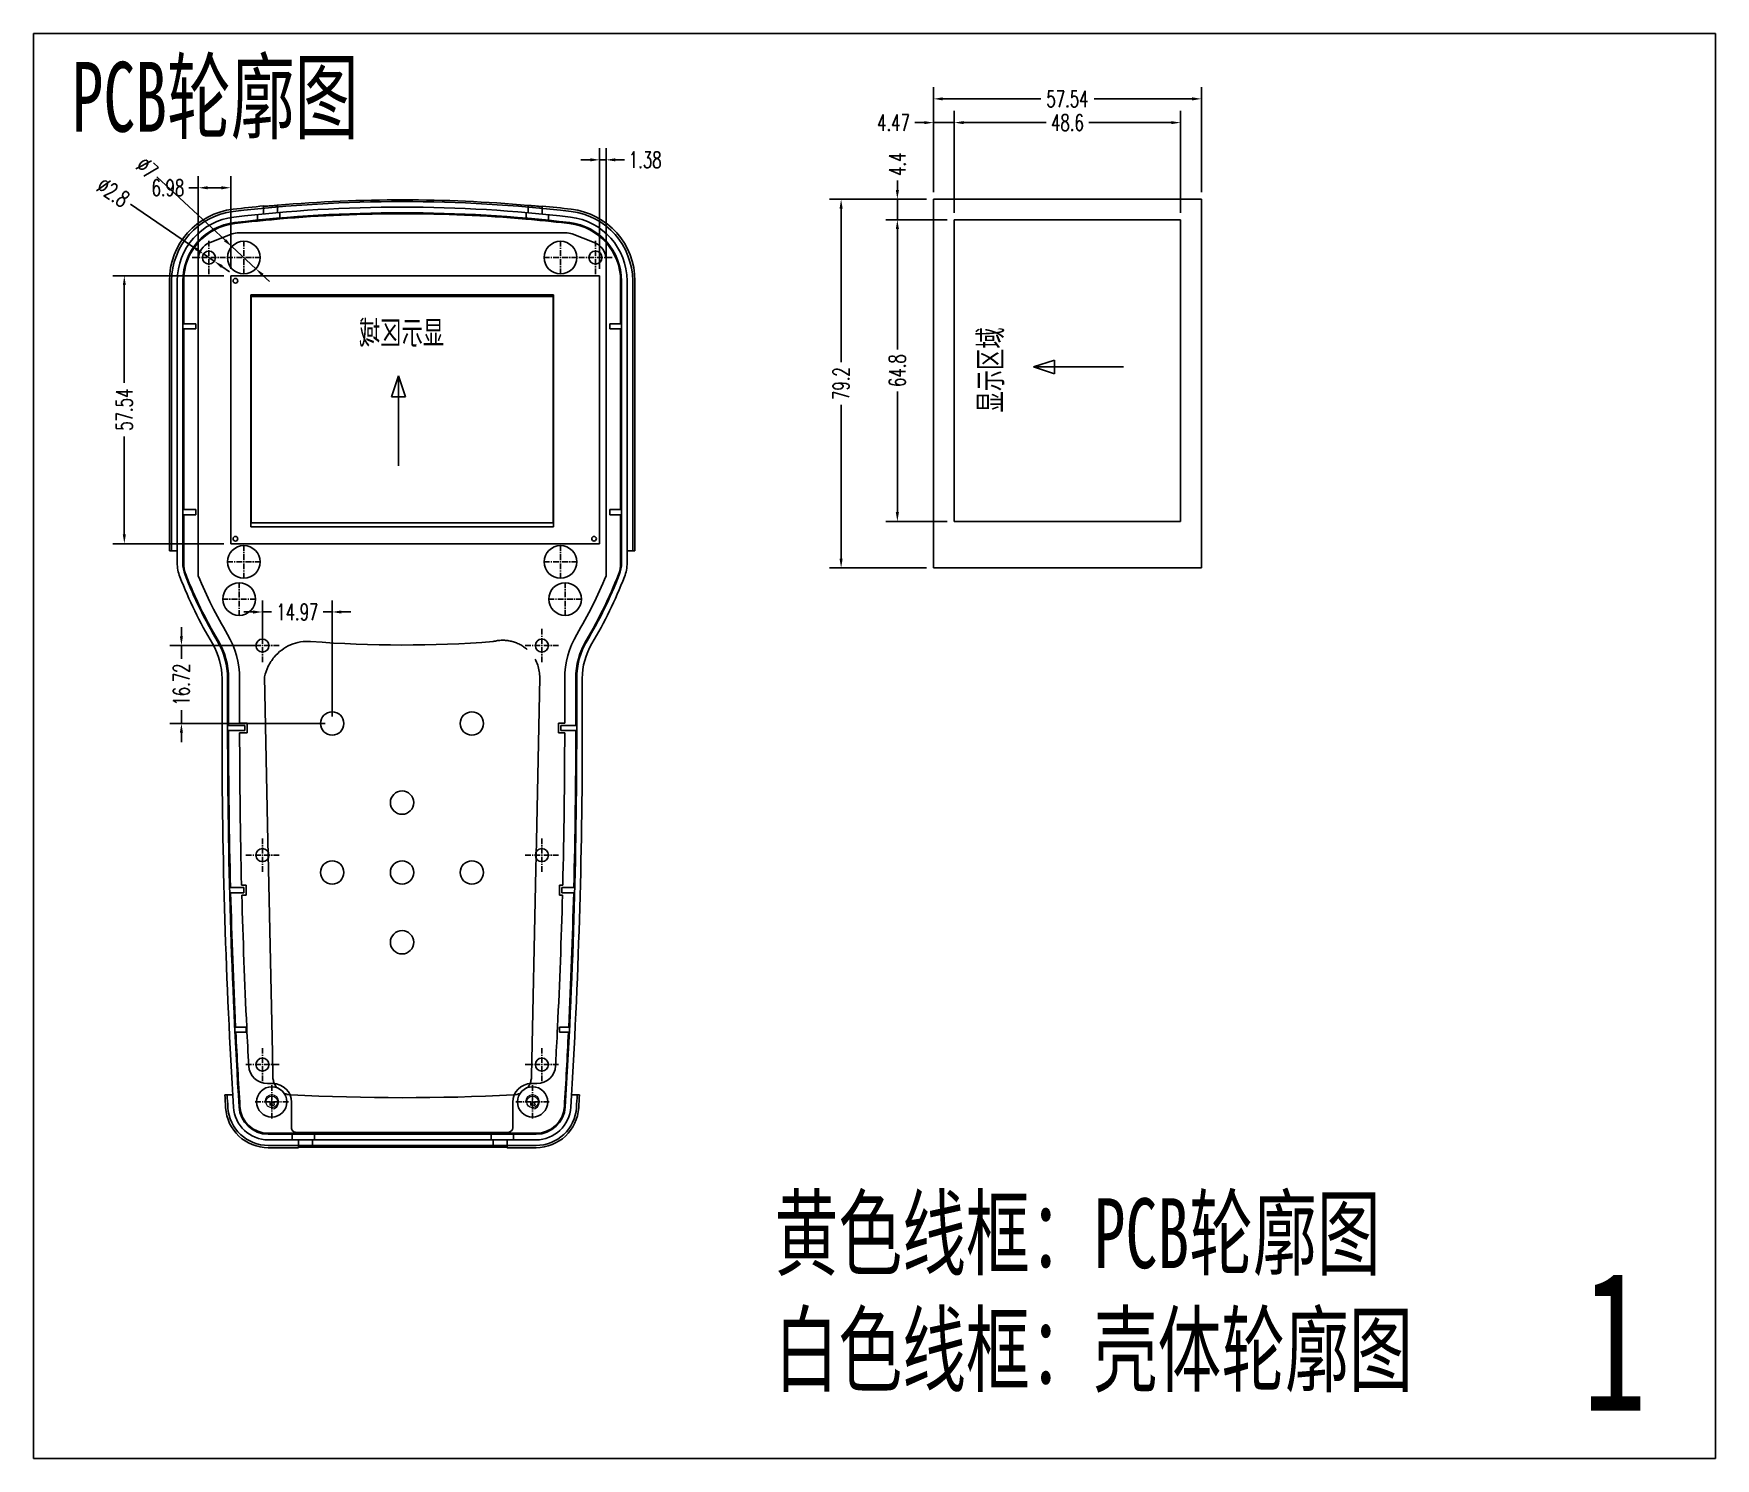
# Model space of a CAD drawing. Header units: millimetres. Extents: x 7503 to 9058, y 3855 to 4325.
# Drawn here: x 8185.6 to 8546.7, y 3913.3 to 4219.3 of the extents above; entities that cross this region are included whole.
import ezdxf

# ---------------------------------------------------------------- set-up
doc = ezdxf.new("R2010")
doc.units = ezdxf.units.MM
doc.linetypes.add('CENTER', pattern=[0.6, 0.375, -0.075, 0.075, -0.075])
doc.layers.add('02___PRT_ALL_AXES', color=7, linetype='Continuous')
doc.layers.add('8', color=7, linetype='Continuous')
doc.layers.add('screw', color=33, linetype='Continuous', lineweight=13)
doc.styles.add('romans', font='romans.shx', dxfattribs={"width": 0.67, "bigfont": 'fangsong.shx'})
doc.styles.add('TXT', font='txt.shx', dxfattribs={"bigfont": 'gbcbig.shx'})
doc.styles.add('xs', font='', dxfattribs={"width": 0.67})
doc.styles.get('xs').set_extended_font_data('NSimSun')
doc.dimstyles.new('MSTD', dxfattribs={"dimtxt": 3.5, "dimasz": 2, "dimexe": 2.5, "dimexo": 1.5, "dimgap": 1, "dimtad": 0, "dimdsep": 46, "dimtxsty": 'romans', "dimcen": 0, "dimclrd": 5, "dimclre": 5, "dimclrt": 3, "dimadec": 1, "dimazin": 0, "dimtfac": 0.5, "dimtmove": 0, "dimatfit": 3, "dimfxl": 0, "dimarcsym": 0})

msp = doc.modelspace()

# ---------------------------------------------------------------- texts
at = {"color": 5, "insert": (8193.734, 4213.271), "char_height": 15, "attachment_point": 1, "style": 'xs'}
msp.add_mtext_dynamic_manual_height_columns('{\\C7;PCB轮廓图}', width=63.09002, gutter_width=12.5, heights=[0], dxfattribs=at)
at = {"color": 6, "insert": (8344.678, 3969.184), "char_height": 15, "attachment_point": 1, "style": 'xs'}
msp.add_mtext_dynamic_manual_height_columns('黄色线框：PCB轮廓图\\P白色线框：壳体轮廓图', width=169.05524, gutter_width=12.5, heights=[0], dxfattribs=at)
at = {"layer": '02___PRT_ALL_AXES', "color": 6, "insert": (8518.218, 3953.544), "char_height": 30, "attachment_point": 1, "style": 'xs'}
msp.add_mtext_dynamic_manual_height_columns('1', width=40.3581, gutter_width=12.5, heights=[0], dxfattribs=at)

# ---------------------------------------------------------------- blocks, each defined once
blk = doc.blocks.new('screw_m3_l')
at = {"layer": 'screw', "color": 1, "linetype": 'CENTER', "ltscale": 1.524}
for p, q in [((-1.65, 0), (1.65, 0)), ((0, -1.65), (0, 1.65))]:
    blk.add_line(p, q, dxfattribs=at)
at = {"layer": 'screw', "color": 33}
blk.add_circle((0, 0), 1.25, dxfattribs=at)
at = {"layer": 'screw', "color": 92}
blk.add_arc((0, 0), 1.5, 270, 180, dxfattribs=at)
at = {"layer": 'screw', "color": 6, "style": 'TXT'}
blk.add_text('M3', height=0.6, dxfattribs=at).set_placement((-0.51, -0.75))
blk = doc.blocks.new('*D33')
at = {"layer": '8', "color": 5, "lineweight": -2}
for p, q in [((8212.03, 4188.55), (8226.69, 4174.96)), ((8233.29, 4168.85), (8228.15, 4173.6)), ((8234.76, 4167.49), (8236.22, 4166.13))]:
    blk.add_line(p, q, dxfattribs=at)
at = {"layer": '8', "color": 5}
for points in [[(8226.91, 4175.21), (8226.46, 4174.72), (8228.15, 4173.6)], [(8234.98, 4167.73), (8234.53, 4167.24), (8233.29, 4168.85)]]:
    blk.add_solid(points, dxfattribs=at)
at = {"layer": 'Defpoints', "color": 0}
for p in [(8228.15, 4173.6), (8233.29, 4168.85)]:
    blk.add_point(p, dxfattribs=at)
at = {"layer": '8', "color": 3, "insert": (8209.94, 4190.48), "char_height": 3.5, "attachment_point": 5, "rotation": 317.1858, "style": 'romans'}
blk.add_mtext('∅7', dxfattribs=at)
blk = doc.blocks.new('*D34')
at = {"layer": '8', "color": 5, "lineweight": -2}
for p, q in [((8206.39, 4182.7), (8220.41, 4173.14)), ((8224.38, 4170.44), (8222.06, 4172.01)), ((8226.03, 4169.31), (8227.68, 4168.18))]:
    blk.add_line(p, q, dxfattribs=at)
at = {"layer": '8', "color": 5}
for points in [[(8220.6, 4173.42), (8220.22, 4172.87), (8222.06, 4172.01)], [(8226.22, 4169.59), (8225.84, 4169.04), (8224.38, 4170.44)]]:
    blk.add_solid(points, dxfattribs=at)
at = {"layer": 'Defpoints', "color": 0}
for p in [(8222.06, 4172.01), (8224.38, 4170.44)]:
    blk.add_point(p, dxfattribs=at)
at = {"layer": '8', "color": 3, "insert": (8202.66, 4185.25), "char_height": 3.5, "attachment_point": 5, "rotation": 325.7095, "style": 'romans'}
blk.add_mtext('∅2.8', dxfattribs=at)
blk = doc.blocks.new('*D36')
at = {"color": 5, "lineweight": -2}
for p, q in [((8234.72, 4089.38), (8234.72, 4097.61)), ((8249.69, 4072.66), (8249.69, 4097.61)), ((8232.72, 4095.11), (8230.72, 4095.11)), ((8234.72, 4095.11), (8236.69, 4095.11)), ((8249.69, 4095.11), (8247.73, 4095.11)), ((8251.69, 4095.11), (8253.69, 4095.11))]:
    blk.add_line(p, q, dxfattribs=at)
at = {"color": 5}
for points in [[(8232.72, 4095.44), (8232.72, 4094.77), (8234.72, 4095.11)], [(8251.69, 4095.44), (8251.69, 4094.77), (8249.69, 4095.11)]]:
    blk.add_solid(points, dxfattribs=at)
at = {"layer": 'Defpoints', "color": 0}
for p in [(8234.72, 4095.11), (8234.72, 4087.88), (8249.69, 4071.16)]:
    blk.add_point(p, dxfattribs=at)
at = {"color": 3, "insert": (8242.21, 4095.11), "char_height": 3.5, "attachment_point": 5, "style": 'romans'}
blk.add_mtext('14.97', dxfattribs=at)
blk = doc.blocks.new('*D37')
at = {"color": 5, "lineweight": -2}
for p, q in [((8217.32, 4089.88), (8217.32, 4091.88)), ((8233.22, 4087.88), (8214.82, 4087.88)), ((8217.32, 4087.88), (8217.32, 4085.04)), ((8217.32, 4071.16), (8217.32, 4074)), ((8248.19, 4071.16), (8214.82, 4071.16)), ((8217.32, 4069.16), (8217.32, 4067.16))]:
    blk.add_line(p, q, dxfattribs=at)
at = {"color": 5}
for points in [[(8216.99, 4089.88), (8217.65, 4089.88), (8217.32, 4087.88)], [(8216.99, 4069.16), (8217.65, 4069.16), (8217.32, 4071.16)]]:
    blk.add_solid(points, dxfattribs=at)
at = {"layer": 'Defpoints', "color": 0}
for p in [(8217.32, 4087.88), (8234.72, 4087.88), (8249.69, 4071.16)]:
    blk.add_point(p, dxfattribs=at)
at = {"color": 3, "insert": (8217.32, 4079.52), "char_height": 3.5, "attachment_point": 5, "rotation": 90, "style": 'romans'}
blk.add_mtext('16.72', dxfattribs=at)
blk = doc.blocks.new('*D48')
at = {"color": 5, "lineweight": -2}
for p, q in [((8378.82, 4185.26), (8378.82, 4207.82)), ((8436.36, 4185.26), (8436.36, 4207.82)), ((8380.82, 4205.32), (8401.84, 4205.32)), ((8434.36, 4205.32), (8413.33, 4205.32))]:
    blk.add_line(p, q, dxfattribs=at)
at = {"color": 5}
for points in [[(8380.82, 4205.66), (8380.82, 4204.99), (8378.82, 4205.32)], [(8434.36, 4205.66), (8434.36, 4204.99), (8436.36, 4205.32)]]:
    blk.add_solid(points, dxfattribs=at)
at = {"layer": 'Defpoints', "color": 0}
for p in [(8378.82, 4205.32), (8378.82, 4183.76), (8436.36, 4183.76)]:
    blk.add_point(p, dxfattribs=at)
at = {"color": 3, "insert": (8407.59, 4205.32), "char_height": 3.5, "attachment_point": 5, "style": 'romans'}
blk.add_mtext('57.54', dxfattribs=at)
blk = doc.blocks.new('*D49')
at = {"color": 5, "lineweight": -2}
for p, q in [((8376.82, 4200.22), (8374.82, 4200.22)), ((8378.82, 4185.26), (8378.82, 4202.72)), ((8383.29, 4200.22), (8378.82, 4200.22)), ((8383.29, 4180.86), (8383.29, 4202.72)), ((8385.29, 4200.22), (8387.29, 4200.22))]:
    blk.add_line(p, q, dxfattribs=at)
at = {"color": 5}
for points in [[(8376.82, 4200.55), (8376.82, 4199.89), (8378.82, 4200.22)], [(8385.29, 4200.55), (8385.29, 4199.89), (8383.29, 4200.22)]]:
    blk.add_solid(points, dxfattribs=at)
at = {"layer": 'Defpoints', "color": 0}
for p in [(8378.82, 4200.22), (8378.82, 4183.76), (8383.29, 4179.36)]:
    blk.add_point(p, dxfattribs=at)
at = {"color": 3, "insert": (8370.25, 4200.22), "char_height": 3.5, "attachment_point": 5, "style": 'romans'}
blk.add_mtext('4.47', dxfattribs=at)
blk = doc.blocks.new('*D50')
at = {"color": 5, "lineweight": -2}
for p, q in [((8371.06, 4185.76), (8371.06, 4187.76)), ((8377.32, 4183.76), (8368.56, 4183.76)), ((8371.06, 4179.36), (8371.06, 4183.76)), ((8381.79, 4179.36), (8368.56, 4179.36)), ((8371.06, 4177.36), (8371.06, 4175.36))]:
    blk.add_line(p, q, dxfattribs=at)
at = {"color": 5}
for points in [[(8370.73, 4185.76), (8371.4, 4185.76), (8371.06, 4183.76)], [(8370.73, 4177.36), (8371.4, 4177.36), (8371.06, 4179.36)]]:
    blk.add_solid(points, dxfattribs=at)
at = {"layer": 'Defpoints', "color": 0}
for p in [(8371.06, 4183.76), (8378.82, 4183.76), (8383.29, 4179.36)]:
    blk.add_point(p, dxfattribs=at)
at = {"color": 3, "insert": (8371.06, 4191.27), "char_height": 3.5, "attachment_point": 5, "rotation": 90, "style": 'romans'}
blk.add_mtext('4.4', dxfattribs=at)
blk = doc.blocks.new('*D51')
at = {"color": 5, "lineweight": -2}
for p, q in [((8383.29, 4180.86), (8383.29, 4202.72)), ((8385.29, 4200.22), (8403.02, 4200.22)), ((8429.89, 4200.22), (8412.16, 4200.22)), ((8431.89, 4180.86), (8431.89, 4202.72))]:
    blk.add_line(p, q, dxfattribs=at)
at = {"color": 5}
for points in [[(8385.29, 4200.55), (8385.29, 4199.89), (8383.29, 4200.22)], [(8429.89, 4200.55), (8429.89, 4199.89), (8431.89, 4200.22)]]:
    blk.add_solid(points, dxfattribs=at)
at = {"layer": 'Defpoints', "color": 0}
for p in [(8431.89, 4200.22), (8383.29, 4179.36), (8431.89, 4179.36)]:
    blk.add_point(p, dxfattribs=at)
at = {"color": 3, "insert": (8407.59, 4200.22), "char_height": 3.5, "attachment_point": 5, "style": 'romans'}
blk.add_mtext('48.6', dxfattribs=at)
blk = doc.blocks.new('*D52')
at = {"color": 5, "lineweight": -2}
for p, q in [((8381.79, 4179.36), (8368.56, 4179.36)), ((8371.06, 4177.36), (8371.06, 4151.48)), ((8371.06, 4116.56), (8371.06, 4142.44)), ((8381.79, 4114.56), (8368.56, 4114.56))]:
    blk.add_line(p, q, dxfattribs=at)
at = {"color": 5}
for points in [[(8370.73, 4177.36), (8371.4, 4177.36), (8371.06, 4179.36)], [(8370.73, 4116.56), (8371.4, 4116.56), (8371.06, 4114.56)]]:
    blk.add_solid(points, dxfattribs=at)
at = {"layer": 'Defpoints', "color": 0}
for p in [(8383.29, 4179.36), (8371.06, 4114.56), (8383.29, 4114.56)]:
    blk.add_point(p, dxfattribs=at)
at = {"color": 3, "insert": (8371.06, 4146.96), "char_height": 3.5, "attachment_point": 5, "rotation": 90, "style": 'romans'}
blk.add_mtext('64.8', dxfattribs=at)
blk = doc.blocks.new('1')
at = {"color": 6, "insert": (737.07, 414.93), "char_height": 5, "attachment_point": 1, "rotation": 90, "style": 'xs'}
blk.add_mtext_dynamic_manual_height_columns('显示区域', width=28.1317, gutter_width=12.5, heights=[0], dxfattribs=at)
blk = doc.blocks.new('*D55')
at = {"color": 5, "lineweight": -2}
for p, q in [((8226.42, 4167.32), (8202.56, 4167.32)), ((8205.06, 4165.32), (8205.06, 4144.3)), ((8205.06, 4111.78), (8205.06, 4132.81)), ((8226.42, 4109.78), (8202.56, 4109.78))]:
    blk.add_line(p, q, dxfattribs=at)
at = {"color": 5}
for points in [[(8204.73, 4165.32), (8205.39, 4165.32), (8205.06, 4167.32)], [(8204.73, 4111.78), (8205.39, 4111.78), (8205.06, 4109.78)]]:
    blk.add_solid(points, dxfattribs=at)
at = {"layer": 'Defpoints', "color": 0}
for p in [(8227.92, 4167.32), (8205.06, 4109.78), (8227.92, 4109.78)]:
    blk.add_point(p, dxfattribs=at)
at = {"color": 3, "insert": (8205.06, 4138.55), "char_height": 3.5, "attachment_point": 5, "rotation": 90, "style": 'romans'}
blk.add_mtext('57.54', dxfattribs=at)
blk = doc.blocks.new('*D56')
at = {"color": 5, "lineweight": -2}
for p, q in [((8377.32, 4183.76), (8356.48, 4183.76)), ((8358.98, 4181.76), (8358.98, 4148.74)), ((8358.98, 4106.56), (8358.98, 4139.59)), ((8377.32, 4104.56), (8356.48, 4104.56))]:
    blk.add_line(p, q, dxfattribs=at)
at = {"color": 5}
for points in [[(8358.65, 4181.76), (8359.31, 4181.76), (8358.98, 4183.76)], [(8358.65, 4106.56), (8359.31, 4106.56), (8358.98, 4104.56)]]:
    blk.add_solid(points, dxfattribs=at)
at = {"layer": 'Defpoints', "color": 0}
for p in [(8358.98, 4183.76), (8378.82, 4183.76), (8378.82, 4104.56)]:
    blk.add_point(p, dxfattribs=at)
at = {"color": 3, "insert": (8358.98, 4144.16), "char_height": 3.5, "attachment_point": 5, "rotation": 90, "style": 'romans'}
blk.add_mtext('79.2', dxfattribs=at)
blk = doc.blocks.new('pppp')
at = {"color": 6}
for p, q in [((894.61, 460.73), (837.61, 460.73)), ((837.61, 460.73), (895.15, 460.73)), ((837.61, 381.53), (837.61, 460.73)), ((895.15, 460.73), (895.15, 381.53)), ((842.08, 456.33), (890.68, 456.33)), ((842.08, 456.33), (842.08, 391.53)), ((890.68, 456.33), (890.68, 391.53)), ((873.69, 424.71), (869.15, 426.19)), ((869.15, 426.19), (869.15, 423.24)), ((873.69, 424.71), (854.37, 424.71)), ((873.69, 424.71), (869.15, 423.24)), ((842.08, 391.53), (890.68, 391.53)), ((837.61, 381.53), (895.15, 381.53))]:
    blk.add_line(p, q, dxfattribs=at)
for centre in [(838.68, 459.73), (894.08, 459.73), (838.68, 382.73)]:
    blk.add_circle(centre, 0.5, dxfattribs=at)
at = {"color": 6, "xscale": -1}
blk.add_blockref('1', (1622.53, 0), dxfattribs=at)
blk = doc.blocks.new('*D59')
at = {"layer": '02___PRT_ALL_AXES', "color": 5, "lineweight": -2}
for p, q in [((8307.12, 4168.82), (8307.12, 4194.73)), ((8308.5, 4168.82), (8308.5, 4194.73)), ((8305.12, 4192.23), (8303.12, 4192.23)), ((8307.12, 4192.23), (8308.5, 4192.23)), ((8310.5, 4192.23), (8312.5, 4192.23))]:
    blk.add_line(p, q, dxfattribs=at)
at = {"layer": '02___PRT_ALL_AXES', "color": 5}
for points in [[(8305.12, 4192.56), (8305.12, 4191.89), (8307.12, 4192.23)], [(8310.5, 4192.56), (8310.5, 4191.89), (8308.5, 4192.23)]]:
    blk.add_solid(points, dxfattribs=at)
at = {"layer": 'Defpoints', "color": 0}
for p in [(8308.5, 4192.23), (8307.12, 4167.32), (8308.5, 4167.32)]:
    blk.add_point(p, dxfattribs=at)
at = {"layer": '02___PRT_ALL_AXES', "color": 3, "insert": (8316.91, 4192.23), "char_height": 3.5, "attachment_point": 5, "style": 'romans'}
blk.add_mtext('1.38', dxfattribs=at)
blk = doc.blocks.new('*D60')
at = {"layer": '02___PRT_ALL_AXES', "color": 5, "lineweight": -2}
for p, q in [((8220.94, 4186.23), (8218.94, 4186.23)), ((8220.94, 4168.82), (8220.94, 4188.73)), ((8225.92, 4186.23), (8222.94, 4186.23)), ((8227.92, 4168.82), (8227.92, 4188.73))]:
    blk.add_line(p, q, dxfattribs=at)
at = {"layer": '02___PRT_ALL_AXES', "color": 5}
for points in [[(8222.94, 4186.56), (8222.94, 4185.89), (8220.94, 4186.23)], [(8225.92, 4186.56), (8225.92, 4185.89), (8227.92, 4186.23)]]:
    blk.add_solid(points, dxfattribs=at)
at = {"layer": 'Defpoints', "color": 0}
for p in [(8220.94, 4186.23), (8220.94, 4167.32), (8227.92, 4167.32)]:
    blk.add_point(p, dxfattribs=at)
at = {"layer": '02___PRT_ALL_AXES', "color": 3, "insert": (8214.42, 4186.23), "char_height": 3.5, "attachment_point": 5, "style": 'romans'}
blk.add_mtext('6.98', dxfattribs=at)

# ---------------------------------------------------------------- dimensions: what is measured, and where the dimension line sits
at = {"color": 6}
for base, p1, p2, picture, middle in [((8378.819, 4205.322), (8436.359, 4183.762), (8378.819, 4183.762), '*D48', (8407.589, 4205.322)), ((8378.819, 4200.221), (8383.289, 4179.362), (8378.819, 4183.762), '*D49', (8370.246, 4200.221)), ((8431.889, 4200.221), (8383.289, 4179.362), (8431.889, 4179.362), '*D51', (8407.589, 4200.221))]:
    dim = msp.add_linear_dim(base=base, p1=p1, p2=p2, dimstyle='MSTD', dxfattribs=at)
    dim.commit()
    dim.dimension.update_dxf_attribs({"geometry": picture, "text_midpoint": middle})
for base, p1, p2, picture, middle in [((8371.064, 4183.762), (8383.289, 4179.362), (8378.819, 4183.762), '*D50', (8371.064, 4191.275)), ((8358.98, 4183.762), (8378.819, 4104.562), (8378.819, 4183.762), '*D56', (8358.98, 4144.162)), ((8371.064, 4114.562), (8383.289, 4179.362), (8383.289, 4114.562), '*D52', (8371.064, 4146.962)), ((8205.059, 4109.781), (8227.922, 4167.321), (8227.922, 4109.781), '*D55', (8205.059, 4138.551))]:
    dim = msp.add_linear_dim(base=base, p1=p1, p2=p2, angle=90, dimstyle='MSTD', dxfattribs=at)
    dim.commit()
    dim.dimension.update_dxf_attribs({"geometry": picture, "text_midpoint": middle})
at = {"color": 7}
dim = msp.add_linear_dim(base=(8234.722, 4095.106), p1=(8249.694, 4071.162), p2=(8234.722, 4087.882), dimstyle='MSTD', dxfattribs=at)
dim.commit()
dim.dimension.update_dxf_attribs({"geometry": '*D36', "text_midpoint": (8242.208, 4095.106)})
dim = msp.add_linear_dim(base=(8217.32, 4087.882), p1=(8249.694, 4071.162), p2=(8234.722, 4087.882), angle=90, dimstyle='MSTD', dxfattribs=at)
dim.commit()
dim.dimension.update_dxf_attribs({"geometry": '*D37', "text_midpoint": (8217.32, 4079.522)})
at = {"layer": '02___PRT_ALL_AXES', "color": 6}
for base, p1, p2, picture, middle in [((8308.502, 4192.228), (8307.122, 4167.321), (8308.502, 4167.321), '*D59', (8316.908, 4192.228)), ((8220.941, 4186.226), (8227.922, 4167.321), (8220.941, 4167.321), '*D60', (8214.423, 4186.226))]:
    dim = msp.add_linear_dim(base=base, p1=p1, p2=p2, dimstyle='MSTD', dxfattribs=at)
    dim.commit()
    dim.dimension.update_dxf_attribs({"geometry": picture, "text_midpoint": middle})
at = {"layer": '8', "color": 2}
for p1, p2, picture, middle in [((8233.289, 4168.848), (8228.154, 4173.605), '*D33', (8209.942, 4190.478)), ((8224.378, 4170.437), (8222.065, 4172.015), '*D34', (8202.66, 4185.248))]:
    dim = msp.add_diameter_dim_2p(p1=p1, p2=p2, dimstyle='MSTD', dxfattribs=at)
    dim.commit()
    dim.dimension.update_dxf_attribs({"geometry": picture, "text_midpoint": middle, "dimtype": 163})

# ---------------------------------------------------------------- linework, layer by layer
at = {"color": 7, "linetype": 'Continuous'}
for p, q in [((8234.981, 4182.326), (8234.981, 4180.624)), ((8237.95, 4182.47), (8237.981, 4182.473)), ((8237.981, 4180.9), (8237.981, 4182.473)), ((8291.781, 4180.872), (8291.781, 4182.445)), ((8291.781, 4182.445), (8291.813, 4182.442)), ((8294.781, 4180.593), (8294.781, 4182.295)), ((8228.744, 4178.746), (8228.766, 4178.554)), ((8233.631, 4180.49), (8233.631, 4179.284)), ((8238.431, 4180.939), (8238.431, 4179.735)), ((8291.331, 4179.707), (8291.331, 4180.911)), ((8296.131, 4179.251), (8296.131, 4180.457)), ((8300.7, 4178.746), (8300.677, 4178.554)), ((8214.728, 4108.248), (8214.728, 4166.233)), ((8215.222, 4108.227), (8215.222, 4166.233)), ((8216.422, 4166.233), (8216.422, 4105.664)), ((8217.622, 4105.664), (8217.622, 4166.233)), ((8217.806, 4166.233), (8217.806, 4157.026)), ((8311.637, 4157.026), (8311.637, 4166.233)), ((8311.821, 4166.233), (8311.821, 4105.664)), ((8313.021, 4105.664), (8313.021, 4166.233)), ((8314.222, 4166.233), (8314.222, 4108.227)), ((8314.715, 4166.233), (8314.715, 4108.248)), ((8232.222, 4113.426), (8232.222, 4163.226)), ((8232.222, 4163.226), (8297.222, 4163.226)), ((8297.222, 4163.226), (8297.222, 4113.426)), ((8220.441, 4157.026), (8217.623, 4157.026)), ((8220.441, 4155.926), (8220.441, 4157.026)), ((8309.322, 4157.026), (8309.322, 4155.926)), ((8311.82, 4157.026), (8309.322, 4157.026)), ((8217.623, 4155.926), (8220.441, 4155.926)), ((8217.806, 4155.926), (8217.806, 4117.101)), ((8309.322, 4155.926), (8311.82, 4155.926)), ((8311.637, 4117.101), (8311.637, 4155.926)), ((8220.441, 4117.101), (8217.623, 4117.101)), ((8220.441, 4116.001), (8220.441, 4117.101)), ((8311.82, 4117.101), (8309.322, 4117.101)), ((8309.322, 4117.101), (8309.322, 4116.001)), ((8217.623, 4116.001), (8220.441, 4116.001)), ((8217.806, 4116.001), (8217.806, 4105.664)), ((8297.222, 4113.426), (8232.222, 4113.426)), ((8309.322, 4116.001), (8311.82, 4116.001)), ((8311.637, 4105.664), (8311.637, 4116.001)), ((8215.222, 4108.248), (8214.728, 4108.248)), ((8216.422, 4108.227), (8215.222, 4108.227)), ((8314.222, 4108.227), (8313.021, 4108.227)), ((8314.715, 4108.248), (8314.222, 4108.248)), ((8218.11, 4103.078), (8218.281, 4103.145)), ((8311.333, 4103.078), (8311.161, 4103.145)), ((8225.018, 4088.924), (8225.182, 4089.021)), ((8304.425, 4088.924), (8304.261, 4089.021)), ((8235.184, 4081.163), (8235.91, 4045.907)), ((8293.539, 4045.909), (8294.261, 4080.975)), ((8226.041, 4080.814), (8226.041, 4069.389)), ((8227.241, 4069.389), (8227.241, 4080.814)), ((8227.435, 4080.814), (8227.435, 4070.762)), ((8302.008, 4070.762), (8302.008, 4080.814)), ((8302.202, 4080.814), (8302.202, 4069.389)), ((8303.402, 4069.389), (8303.402, 4080.814)), ((8230.941, 4070.762), (8227.243, 4070.762)), ((8230.941, 4069.662), (8230.941, 4070.762)), ((8302.2, 4070.762), (8298.822, 4070.762)), ((8298.822, 4070.762), (8298.822, 4069.662)), ((8227.243, 4069.662), (8230.941, 4069.662)), ((8227.435, 4069.662), (8227.435, 4069.389)), ((8298.822, 4069.662), (8302.2, 4069.662)), ((8302.008, 4069.389), (8302.008, 4069.662)), ((8236.033, 4039.908), (8236.849, 4000.339)), ((8292.499, 3995.51), (8293.415, 4039.906)), ((8227.694, 4034.812), (8230.741, 4034.812)), ((8230.741, 4035.912), (8227.715, 4035.912)), ((8230.741, 4034.812), (8230.741, 4035.912)), ((8301.777, 4035.912), (8299.022, 4035.912)), ((8299.022, 4035.912), (8299.022, 4034.812)), ((8299.022, 4034.812), (8301.695, 4034.812)), ((8231.241, 4005.962), (8228.824, 4005.962)), ((8231.241, 4004.862), (8231.241, 4005.962)), ((8300.681, 4005.962), (8298.522, 4005.962)), ((8298.522, 4005.962), (8298.522, 4004.862)), ((8228.816, 4004.862), (8231.241, 4004.862)), ((8298.522, 4004.862), (8300.563, 4004.862)), ((8236.948, 3995.515), (8236.953, 3995.296)), ((8292.495, 3995.297), (8292.499, 3995.51)), ((8226.64, 3991.411), (8227.134, 3991.411)), ((8227.133, 3991.432), (8228.336, 3991.432)), ((8301.108, 3991.432), (8302.31, 3991.432)), ((8302.309, 3991.411), (8302.803, 3991.411)), ((8229.692, 3988.849), (8229.888, 3988.861)), ((8299.751, 3988.849), (8299.555, 3988.861)), ((8235.98, 3983.131), (8241.131, 3983.135)), ((8235.98, 3982.932), (8235.98, 3983.131)), ((8235.98, 3982.932), (8293.463, 3982.932)), ((8235.98, 3981.732), (8293.463, 3981.732)), ((8235.98, 3980.532), (8293.463, 3980.532)), ((8242.481, 3980.038), (8235.98, 3980.038)), ((8241.131, 3983.135), (8245.931, 3983.137)), ((8241.131, 3982.932), (8241.131, 3981.732)), ((8242.481, 3980.038), (8242.481, 3981.732)), ((8245.481, 3980.165), (8245.481, 3981.732)), ((8284.281, 3980.165), (8245.481, 3980.165)), ((8245.931, 3983.137), (8272.881, 3983.141)), ((8245.931, 3982.932), (8245.931, 3981.732)), ((8272.881, 3983.141), (8280.881, 3983.138)), ((8280.881, 3983.138), (8283.831, 3983.137)), ((8283.831, 3983.137), (8288.631, 3983.135)), ((8283.831, 3981.732), (8283.831, 3982.932)), ((8284.281, 3980.165), (8284.281, 3981.732)), ((8287.281, 3980.038), (8287.281, 3981.732)), ((8293.463, 3980.038), (8287.281, 3980.038)), ((8288.631, 3983.135), (8293.463, 3983.131)), ((8288.631, 3981.732), (8288.631, 3982.932)), ((8293.463, 3982.932), (8293.463, 3983.131))]:
    msp.add_line(p, q, dxfattribs=at)
at = {"color": 6}
for p, q in [((8436.359, 4183.762), (8378.819, 4183.762)), ((8378.819, 4183.762), (8378.819, 4104.562)), ((8379.359, 4183.762), (8436.359, 4183.762)), ((8436.359, 4104.562), (8436.359, 4183.762)), ((8383.289, 4179.362), (8383.289, 4114.562)), ((8431.889, 4179.362), (8383.289, 4179.362)), ((8431.889, 4179.362), (8431.889, 4114.562)), ((8400.281, 4147.746), (8404.822, 4149.218)), ((8400.281, 4147.746), (8419.601, 4147.746)), ((8400.281, 4147.746), (8404.822, 4146.275)), ((8404.822, 4149.218), (8404.822, 4146.275)), ((8431.889, 4114.562), (8383.289, 4114.562)), ((8436.359, 4104.562), (8378.819, 4104.562))]:
    msp.add_line(p, q, dxfattribs=at)
at = {"color": 7}
for p, q in [((8236.033, 4039.908), (8235.91, 4045.907)), ((8293.415, 4039.906), (8293.539, 4045.909)), ((8236.948, 3995.515), (8236.849, 4000.339))]:
    msp.add_line(p, q, dxfattribs=at)
msp.add_lwpolyline([(8185.584, 4219.336), (8546.722, 4219.336), (8546.722, 3913.316), (8185.584, 3913.316)], close=True, dxfattribs=at)
for centre in [(8249.694, 4071.162), (8279.694, 4071.162), (8264.694, 4054.162), (8249.694, 4039.162), (8264.694, 4039.162), (8279.694, 4039.162), (8264.694, 4024.162)]:
    msp.add_circle(centre, 2.5, dxfattribs=at)
at = {"color": 7, "linetype": 'Continuous'}
for centre, radius, start, end in [((8264.722, 3874.164), 309.594, 95.51247, 96.73671), ((8264.722, 3874.164), 309.1, 83.26329, 96.73671), ((8264.722, 3874.164), 307.9, 83.26329, 96.73671), ((8264.722, 3874.164), 309.466, 84.98367, 94.95699), ((8264.722, 3874.164), 309.594, 83.26329, 84.42815), ((8230.222, 4166.233), 15.494, 96.73671, 180), ((8230.222, 4166.233), 15, 96.73671, 180), ((8230.222, 4166.233), 13.8, 96.73671, 180), ((8230.222, 4166.233), 12.6, 96.73671, 180), ((8230.212, 4166.233), 12.406, 96.69037, 179.99706), ((8264.722, 3874.164), 306.7, 83.26329, 96.73671), ((8264.713, 3871.884), 308.769, 95.77447, 96.68557), ((8264.726, 3871.761), 308.894, 94.87992, 95.77449), ((8264.72, 3871.828), 308.826, 85.0601, 94.87995), ((8264.715, 3871.765), 308.889, 84.16549, 85.06015), ((8264.728, 3871.891), 308.763, 83.31397, 84.16551), ((8299.231, 4166.233), 12.406, 0.00294, 83.30924), ((8299.222, 4166.233), 12.6, 0, 83.26329), ((8299.222, 4166.233), 13.8, 0, 83.26329), ((8299.222, 4166.233), 15, 0, 83.26329), ((8299.222, 4166.233), 15.494, 0, 83.26329), ((8224.722, 4105.664), 8.3, 180, 201.36295), ((8308.538, 4138.449), 98.3, 201.36295, 210.66664), ((8224.722, 4105.664), 7.1, 180, 201.36295), ((8224.716, 4105.664), 6.91, 180.00014, 201.37951), ((8308.538, 4138.449), 97.1, 201.36295, 210.66664), ((8308.479, 4138.468), 96.868, 201.38641, 210.69435), ((8220.965, 4138.467), 96.866, 329.30578, 338.61385), ((8220.905, 4138.449), 97.1, 329.33336, 338.63705), ((8220.905, 4138.449), 98.3, 329.33336, 338.63705), ((8304.727, 4105.664), 6.91, 338.62059, 359.99984), ((8304.722, 4105.664), 7.1, 338.63705, 0), ((8304.722, 4105.664), 8.3, 338.63705, 0), ((8211.341, 4080.814), 14.7, 0, 30.66664), ((8211.341, 4080.814), 15.9, 0, 30.66664), ((8211.358, 4080.814), 16.077, 359.99976, 30.69724), ((8264.706, 4342.265), 254.253, 265.57134, 274.41069), ((8318.085, 4080.814), 16.077, 149.30267, 180.0006), ((8318.102, 4080.814), 15.9, 149.33336, 180), ((8318.102, 4080.814), 14.7, 149.33336, 180), ((9551.634, 4069.389), 1325.592, 180, 183.486476), ((9551.634, 4069.389), 1324.392, 180, 183.486476), ((9550.471, 4069.389), 1323.036, 180.000005, 181.449933), ((6977.809, 4069.389), 1324.392, 356.513524, 0), ((6977.809, 4069.389), 1325.592, 356.513524, 0), ((6978.967, 4069.389), 1323.041, 358.550076, 359.999998), ((9550.546, 4069.391), 1323.112, 181.497589, 182.747787), ((6978.886, 4069.391), 1323.122, 357.252235, 358.502423), ((9550.655, 4069.396), 1323.22, 182.795469, 183.489368), ((6978.777, 4069.396), 1323.231, 356.51066, 357.204553), ((9551.634, 4069.389), 1327.286, 183.368066, 183.486476), ((9551.634, 4069.389), 1326.793, 183.368414, 183.486476), ((8241.054, 3995.559), 4.182, 246.75593, 267.16016), ((8264.75, 4470.108), 479.322, 267.14161, 272.85182), ((8288.394, 3995.546), 4.171, 272.79741, 293.17745), ((6977.809, 4069.389), 1326.793, 356.513524, 356.631586), ((6977.809, 4069.389), 1327.286, 356.513524, 356.631934), ((8235.98, 3989.232), 9.194, 183.48648, 270), ((8235.98, 3989.232), 8.7, 183.48648, 270), ((8235.98, 3989.232), 7.5, 183.48648, 270), ((8235.98, 3989.232), 6.3, 183.48648, 270), ((8235.977, 3989.232), 6.101, 183.48953, 270.02874), ((8293.466, 3989.232), 6.101, 269.97127, 356.51078), ((8293.463, 3989.232), 6.3, 270, 356.51352), ((8293.463, 3989.232), 7.5, 270, 356.51352), ((8293.463, 3989.232), 8.7, 270, 356.51352), ((8293.463, 3989.232), 9.194, 270, 356.51352)]:
    msp.add_arc(centre, radius, start, end, dxfattribs=at)
for centre, start_param, end_param in [((8245.481, 3980.118), 1.5707963, 3.1415927), ((8284.281, 3980.118), 6.2831853, 7.8539816)]:
    msp.add_ellipse(centre, major_axis=(3, 0), ratio=0.0157093, start_param=start_param, end_param=end_param, dxfattribs=at)
for points, start_tangent, end_tangent in [([(8234.981, 4182.245), (8235.082, 4182.243)], (0, -1), (0.9656307, 0.2599181)), ([(8235.082, 4182.243), (8235.384, 4182.26), (8235.859, 4182.295), (8236.477, 4182.345), (8237.208, 4182.406), (8237.95, 4182.47)], (0.9656307, 0.2599181), (0.9962792, 0.0861841)), ([(8291.813, 4182.442), (8292.554, 4182.378), (8293.286, 4182.316), (8293.903, 4182.265), (8294.378, 4182.23), (8294.681, 4182.212), (8294.781, 4182.214)], (0.9961896, -0.0872135), (0, 1)), ([(8218.281, 4103.145), (8218.412, 4103.216)], (0.167446, 0.9858812), (0.973945, 0.2267843)), ([(8225.182, 4089.021), (8225.3, 4089.118)], (-0.0667017, 0.997773), (0.9191434, 0.3939231)), ([(8245.073, 4088.771), (8242.886, 4088.671), (8240.766, 4088.051), (8238.848, 4086.943), (8237.224, 4085.39), (8235.979, 4083.45), (8235.184, 4081.163)], (-0.9972401, 0.074244), (-0.2180548, -0.9759365)), ([(8291.581, 4087.044), (8290.809, 4087.645), (8289.967, 4088.145), (8289.072, 4088.538), (8288.135, 4088.82), (8287.171, 4088.985), (8286.194, 4089.031), (8285.218, 4088.957), (8284.259, 4088.765)], (-0.7496417, 0.6618439), (-0.9663474, -0.2572406)), ([(8294.261, 4080.975), (8294.166, 4082.349), (8293.824, 4083.708), (8293.248, 4084.985)], (0.020479, 0.9997903), (-0.4911388, 0.8710813)), ([(8236.953, 3995.296), (8237.06, 3994.466), (8237.344, 3993.673), (8237.798, 3992.949)], (0.0202415, -0.9997951), (0.6171904, -0.7868138)), ([(8291.653, 3992.951), (8292.105, 3993.675), (8292.389, 3994.467), (8292.495, 3995.297)], (0.6161544, 0.7876254), (0.0200665, 0.9997986))]:
    msp.add_spline(points, degree=3, dxfattribs=dict(at, start_tangent=start_tangent, end_tangent=end_tangent))
at = {"layer": '02___PRT_ALL_AXES', "color": 1, "linetype": 'CENTER', "ltscale": 3.302}
for p, q in [((8223.222, 4167.651), (8223.222, 4174.801)), ((8230.722, 4167.651), (8230.722, 4174.801)), ((8298.722, 4167.651), (8298.722, 4174.801)), ((8306.222, 4167.651), (8306.222, 4174.801)), ((8219.647, 4171.226), (8226.797, 4171.226)), ((8227.147, 4171.226), (8234.297, 4171.226)), ((8295.147, 4171.226), (8302.297, 4171.226)), ((8302.647, 4171.226), (8309.797, 4171.226)), ((8230.722, 4102.301), (8230.722, 4109.451)), ((8298.722, 4102.301), (8298.722, 4109.451)), ((8227.147, 4105.876), (8234.297, 4105.876)), ((8295.147, 4105.876), (8302.297, 4105.876)), ((8229.722, 4101.463), (8229.722, 4094.313)), ((8299.722, 4094.313), (8299.722, 4101.463)), ((8233.297, 4097.888), (8226.147, 4097.888)), ((8296.147, 4097.888), (8303.297, 4097.888)), ((8234.722, 4084.307), (8234.722, 4091.457)), ((8294.722, 4084.307), (8294.722, 4091.457)), ((8231.147, 4087.882), (8238.297, 4087.882)), ((8291.147, 4087.882), (8298.297, 4087.882)), ((8234.722, 4039.307), (8234.722, 4046.457)), ((8294.722, 4039.307), (8294.722, 4046.457)), ((8231.147, 4042.882), (8238.297, 4042.882)), ((8291.147, 4042.882), (8298.297, 4042.882)), ((8234.722, 3994.307), (8234.722, 4001.457)), ((8294.722, 3994.307), (8294.722, 4001.457)), ((8231.147, 3997.882), (8238.297, 3997.882)), ((8291.147, 3997.882), (8298.297, 3997.882)), ((8236.722, 3986.307), (8236.722, 3993.457)), ((8292.722, 3986.307), (8292.722, 3993.457)), ((8233.147, 3989.882), (8240.297, 3989.882)), ((8289.147, 3989.882), (8296.297, 3989.882))]:
    msp.add_line(p, q, dxfattribs=at)
at = {"layer": '02___PRT_ALL_AXES', "color": 7, "linetype": 'Continuous'}
for centre in [(8236.722, 3989.882), (8292.722, 3989.882)]:
    msp.add_circle(centre, 3.25, dxfattribs=at)
at = {"layer": '8', "color": 2}
for p, q in [((8223.499, 4174.485), (8228.19, 4176.299)), ((8229.632, 4176.568), (8299.81, 4176.568)), ((8305.944, 4174.485), (8301.252, 4176.299)), ((8220.941, 4155.926), (8220.941, 4170.755)), ((8308.502, 4155.926), (8308.502, 4170.754)), ((8220.941, 4116.001), (8220.941, 4155.926)), ((8308.502, 4155.926), (8308.502, 4102.875)), ((8220.941, 4116.001), (8220.941, 4102.871)), ((8229.722, 4097.888), (8229.722, 4097.888)), ((8235.774, 3993.821), (8236.966, 3993.821)), ((8292.478, 3993.821), (8293.667, 3993.821)), ((8240.966, 3989.821), (8240.966, 3984.337)), ((8288.478, 3989.821), (8288.478, 3984.341))]:
    msp.add_line(p, q, dxfattribs=at)
at = {"layer": '8', "color": 2, "linetype": 'Continuous'}
for p, q in [((8229.821, 4080.814), (8229.821, 4071.262)), ((8299.62, 4071.262), (8299.62, 4080.814)), ((8231.441, 4071.262), (8229.821, 4071.262)), ((8231.441, 4069.162), (8231.441, 4071.262)), ((8299.62, 4071.262), (8298.322, 4071.262)), ((8298.322, 4071.262), (8298.322, 4069.162)), ((8229.821, 4069.162), (8231.441, 4069.162)), ((8298.322, 4069.162), (8299.62, 4069.162)), ((8231.241, 4036.412), (8230.235, 4036.412)), ((8230.289, 4034.312), (8231.241, 4034.312)), ((8231.241, 4034.312), (8231.241, 4036.412)), ((8299.207, 4036.412), (8298.522, 4036.412)), ((8298.522, 4036.412), (8298.522, 4034.312)), ((8298.522, 4034.312), (8299.153, 4034.312)), ((8241.966, 3983.337), (8287.478, 3983.341))]:
    msp.add_line(p, q, dxfattribs=at)
at = {"layer": '8', "color": 2}
for centre, radius in [((8223.222, 4171.226), 1.4), ((8230.722, 4171.226), 3.5), ((8298.721, 4171.229), 3.5), ((8306.221, 4171.23), 1.4), ((8230.722, 4105.876), 3.5), ((8298.722, 4105.876), 3.5), ((8229.722, 4097.888), 3.5), ((8299.722, 4097.888), 3.5), ((8234.722, 4087.882), 1.4), ((8294.722, 4087.882), 1.4), ((8234.722, 4042.882), 1.4), ((8294.722, 4042.882), 1.4), ((8234.722, 3997.882), 1.4), ((8294.722, 3997.882), 1.4)]:
    msp.add_circle(centre, radius, dxfattribs=at)
for centre, radius, start, end in [((8229.632, 4172.568), 4, 89.99977, 111.13491), ((8299.81, 4172.568), 4, 68.86943, 89.99977), ((8224.941, 4170.755), 4, 111.13491, 180), ((8304.502, 4170.754), 4, 0, 68.86943), ((8235.774, 3997.821), 4, 183.12603, 270), ((8293.667, 3997.821), 4, 270, 356.92828), ((8236.966, 3989.821), 4, 0, 90), ((8292.478, 3989.821), 4, 90, 180), ((8241.966, 3984.337), 1, 180, 270.00423), ((8287.478, 3984.341), 1, 270.00423, 0)]:
    msp.add_arc(centre, radius, start, end, dxfattribs=at)
at = {"layer": '8', "color": 2, "linetype": 'Continuous'}
for centre, radius, start, end in [((8308.183, 4138.521), 94.244, 202.2263, 210.77621), ((8221.266, 4138.517), 94.237, 329.22365, 337.77637), ((8211.291, 4080.813), 18.53, 0.00281, 30.78482), ((8318.156, 4080.812), 18.536, 149.21947, 179.99312), ((9546.157, 4069.389), 1316.336, 180.009896, 181.435547), ((6983.281, 4069.389), 1316.34, 358.564461, 359.990107), ((9546.256, 4069.392), 1316.434, 181.526997, 182.760727), ((6983.176, 4069.392), 1316.444, 357.239294, 358.473014), ((9546.389, 4069.399), 1316.568, 182.760734, 183.126034)]:
    msp.add_arc(centre, radius, start, end, dxfattribs=at)
msp.add_open_spline([(8297.661, 3997.607), (8297.673, 3997.836), (8297.686, 3998.066), (8297.814, 4000.492), (8297.923, 4002.689), (8298.093, 4005.986)], degree=3, knots=[8.6120258, 8.6120258, 8.6120258, 8.6120258, 9.3021242, 9.3021242, 15.9032064, 15.9032064, 15.9032064, 15.9032064], dxfattribs=at)

# ---------------------------------------------------------------- block references
at = {"color": 6, "rotation": 90}
msp.add_blockref('pppp', (8688.651, 3272.168), dxfattribs=at)
at = {"color": 6}
msp.add_blockref('1', (7651.439, 3723.033), dxfattribs=at)
at = {"layer": 'screw'}
for p in [(8236.722, 3989.882), (8292.722, 3989.882)]:
    msp.add_blockref('screw_m3_l', p, dxfattribs=at)

msp.set_redraw_order([(e.dxf.handle, doc.entitydb.next_handle()) for e in msp.query("TEXT MTEXT ATTDEF DIMENSION ARC_DIMENSION")])  # texts and dimensions are drawn at this point

doc.saveas('drawing.dxf')
